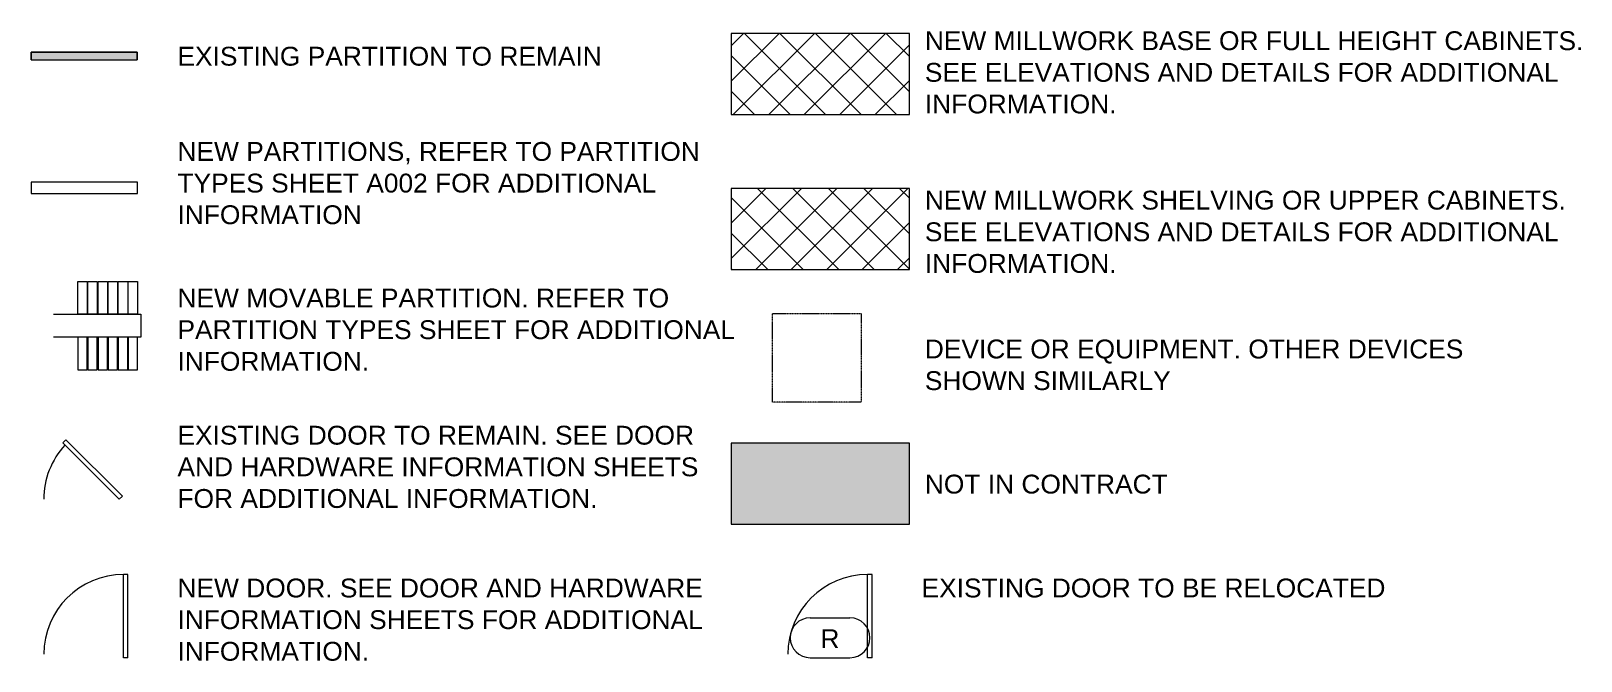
# Model space of a CAD drawing. Header units: inches. Extents: x -203 to 2905, y -968 to 768.
# Drawn here: x 2205 to 2905, y -644 to -360 of the extents above; entities that cross this region are included whole.
import ezdxf

# ---------------------------------------------------------------- set-up
doc = ezdxf.new("R2010")
doc.units = ezdxf.units.IN
doc.header["$MEASUREMENT"] = 0
doc.linetypes.add('Dash_2_', pattern=[0.25, 0.125, -0.125])
for name, color, linetype, lineweight in [('A-DETL', 90, 'Continuous', 9), ('A-DETL-GENF', 92, 'Continuous', 9), ('A-DETL-THIN', 151, 'Continuous', 9), ('A-DOOR-IDEN', 31, 'Continuous', 9), ('A-WALL', 113, 'Continuous', 13), ('G-ANNO-TEXT', 231, 'Continuous', 9), ('Q-SPCQ-HDLN', 91, 'Dash_2_', 9)]:
    doc.layers.add(name, color=color, linetype=linetype, lineweight=lineweight)
doc.styles.add('Swis721 Lt BT_1', font='swissl.ttf', dxfattribs={"height": 8.514638})
pattern_1 = [(45, (1285.537, 0), (-8.01223, 8.01223), []), (135, (1285.537, 0), (-8.01223, -8.01223), [])]

msp = doc.modelspace()

# ---------------------------------------------------------------- texts
at = {"layer": 'A-DOOR-IDEN', "insert": (2566.28, -629.8), "char_height": 8.51, "width": 9.18, "attachment_point": 2, "line_spacing_factor": 1.00667, "style": 'Swis721 Lt BT_1'}
msp.add_mtext('R', dxfattribs=at)
at = {"layer": 'G-ANNO-TEXT', "color": 7, "char_height": 8.5146, "attachment_point": 1, "line_spacing_factor": 1.00667, "style": 'Swis721 Lt BT_1'}
for s, insert, width in [('NEW MILLWORK BASE OR FULL HEIGHT CABINETS.\\PSEE ELEVATIONS AND DETAILS FOR ADDITIONAL\\PINFORMATION.', (2609.12, -359.8), 332.748), ('EXISTING PARTITION TO REMAIN', (2271.63, -366.8), 211.032), ('NEW PARTITIONS, REFER TO PARTITION\\PTYPES SHEET A002 FOR ADDITIONAL\\PINFORMATION', (2271.63, -409.8), 258.984), ('NEW MILLWORK SHELVING OR UPPER CABINETS.\\PSEE ELEVATIONS AND DETAILS FOR ADDITIONAL\\PINFORMATION.', (2609.12, -431.8), 322.596), ('NEW MOVABLE PARTITION. REFER TO\\PPARTITION TYPES SHEET FOR ADDITIONAL\\PINFORMATION.', (2271.63, -476), 277.344), ('DEVICE OR EQUIPMENT. OTHER DEVICES\\PSHOWN SIMILARLY', (2609.12, -499.01), 270.108), ('EXISTING DOOR TO REMAIN. SEE DOOR\\PAND HARDWARE INFORMATION SHEETS\\PFOR ADDITIONAL INFORMATION.', (2271.63, -537.93), 262.44), ('NOT IN CONTRACT', (2609.12, -560.01), 123.12), ('NEW DOOR. SEE DOOR AND HARDWARE\\PINFORMATION SHEETS FOR ADDITIONAL\\PINFORMATION.', (2271.63, -606.93), 266.328), ('EXISTING DOOR TO BE RELOCATED', (2607.63, -606.93), 233.388)]:
    msp.add_mtext(s, dxfattribs=dict(at, insert=insert, width=width))

# ---------------------------------------------------------------- blocks, each defined once
blk = doc.blocks.new('Family - ___-1369240-CONSTRUCTION PLAN SYMBOLS')
at = {"layer": 'A-WALL'}
for p, q in [((968.04, -427.98), (920.04, -427.98)), ((920.04, -427.98), (920.04, -432.98)), ((920.04, -432.98), (968.04, -432.98)), ((968.04, -432.98), (968.04, -427.98))]:
    blk.add_line(p, q, dxfattribs=at)
blk = doc.blocks.new('Family - ___-5542922-CONSTRUCTION PLAN SYMBOLS')
at = {"layer": 'Q-SPCQ-HDLN'}
for p, q in [((1254.81, -527.3), (1254.81, -487.3)), ((1254.81, -487.3), (1294.81, -487.3)), ((1294.81, -487.3), (1294.81, -527.3)), ((1294.81, -527.3), (1254.81, -527.3))]:
    blk.add_line(p, q, dxfattribs=at)
blk = doc.blocks.new('Door Tag - Door Tag-41184-CONSTRUCTION PLAN SYMBOLS')
at = {"layer": 'A-DOOR-IDEN'}
for p, q in [((1271.78, -624.66), (1289.78, -624.66)), ((1271.78, -642.66), (1289.78, -642.66))]:
    blk.add_line(p, q, dxfattribs=at)
for centre, start, end in [((1271.78, -633.66), 90, 270), ((1289.78, -633.66), 270, 90)]:
    blk.add_arc(centre, 9, start, end, dxfattribs=at)

# ---------------------------------------------------------------- hatches: boundary and pattern name
at = {"layer": 'A-DETL-GENF'}
h = msp.add_hatch(dxfattribs=at)
h.set_pattern_fill('FP_2', style=0, pattern_type=2)
h.set_pattern_definition(pattern_1)
h.paths.add_polyline_path([(2602.13, -397.41), (2602.13, -360.73), (2521.66, -360.73), (2521.66, -397.41)], flags=0)
for color, points in [(7, [(2253.5, -372.69), (2253.5, -369.19), (2205.5, -369.19), (2205.5, -372.69), (2205.57, -372.69)]), (9, [(2602.13, -582.4), (2602.13, -545.73), (2521.66, -545.73), (2521.66, -582.4)])]:
    msp.add_hatch(color=color, dxfattribs=at).paths.add_polyline_path(points, flags=0)
h = msp.add_hatch(dxfattribs=at)
h.set_pattern_fill('FP_2', style=0, pattern_type=2)
h.set_pattern_definition(pattern_1)
h.paths.add_polyline_path([(2602.13, -467.41), (2602.13, -430.73), (2521.66, -430.73), (2521.66, -467.41)], flags=0)

# ---------------------------------------------------------------- linework, layer by layer
at = {"layer": 'A-DETL', "lineweight": 13}
for p, q in [((2226.66, -472.73), (2230.91, -472.73)), ((2226.66, -487.61), (2226.66, -472.73)), ((2230.91, -472.73), (2230.91, -487.61)), ((2231.16, -472.73), (2235.41, -472.73)), ((2231.16, -487.61), (2231.16, -472.73)), ((2235.41, -472.73), (2235.41, -487.61)), ((2235.78, -472.73), (2240.05, -472.73)), ((2235.78, -487.61), (2235.78, -472.73)), ((2240.05, -472.73), (2240.05, -487.61)), ((2240.28, -472.73), (2244.53, -472.73)), ((2240.28, -487.61), (2240.28, -472.73)), ((2244.53, -472.73), (2244.53, -487.61)), ((2244.91, -472.73), (2249.16, -472.73)), ((2244.91, -487.61), (2244.91, -472.73)), ((2249.16, -472.73), (2249.16, -487.61)), ((2249.41, -472.73), (2253.66, -472.73)), ((2249.41, -487.61), (2249.41, -472.73)), ((2253.66, -472.73), (2253.66, -487.61)), ((2230.91, -487.61), (2226.66, -487.61)), ((2235.41, -487.61), (2231.16, -487.61)), ((2240.05, -487.61), (2235.78, -487.61)), ((2244.53, -487.61), (2240.28, -487.61)), ((2249.16, -487.61), (2244.91, -487.61)), ((2253.66, -487.61), (2249.41, -487.61)), ((2226.66, -497.86), (2226.66, -512.73)), ((2230.91, -497.86), (2226.66, -497.86)), ((2230.91, -512.73), (2230.91, -497.86)), ((2231.16, -497.86), (2231.16, -512.73)), ((2235.41, -497.86), (2231.16, -497.86)), ((2235.41, -512.73), (2235.41, -497.86)), ((2235.78, -497.86), (2235.78, -512.73)), ((2240.05, -497.86), (2235.78, -497.86)), ((2240.05, -512.73), (2240.05, -497.86)), ((2240.28, -497.86), (2240.28, -512.73)), ((2244.53, -497.86), (2240.28, -497.86)), ((2244.53, -512.73), (2244.53, -497.86)), ((2244.91, -497.86), (2244.91, -512.73)), ((2249.16, -497.86), (2244.91, -497.86)), ((2249.16, -512.73), (2249.16, -497.86)), ((2249.41, -497.86), (2249.41, -512.73)), ((2253.66, -497.86), (2249.41, -497.86)), ((2253.66, -512.73), (2253.66, -497.86)), ((2226.66, -512.73), (2230.91, -512.73)), ((2231.16, -512.73), (2235.41, -512.73)), ((2235.78, -512.73), (2240.05, -512.73)), ((2240.28, -512.73), (2244.53, -512.73)), ((2244.91, -512.73), (2249.16, -512.73)), ((2249.41, -512.73), (2253.66, -512.73))]:
    msp.add_line(p, q, dxfattribs=at)
at = {"layer": 'A-DETL'}
for p, q in [((2215.66, -487.61), (2255.16, -487.61)), ((2255.16, -487.61), (2255.16, -497.86)), ((2255.16, -497.86), (2215.66, -497.86))]:
    msp.add_line(p, q, dxfattribs=at)
at = {"layer": 'A-DETL-THIN'}
for p, q in [((2602.13, -360.73), (2521.66, -360.73)), ((2521.66, -360.73), (2521.66, -397.41)), ((2602.13, -397.41), (2602.13, -360.73)), ((2253.5, -369.19), (2205.5, -369.19)), ((2205.5, -369.19), (2205.5, -372.69)), ((2205.5, -372.69), (2205.5, -369.19)), ((2205.5, -369.19), (2253.5, -369.19)), ((2253.5, -372.69), (2253.5, -369.19)), ((2253.5, -369.19), (2253.5, -372.69)), ((2205.5, -372.69), (2253.5, -372.69)), ((2205.5, -372.69), (2253.5, -372.69)), ((2521.66, -397.41), (2602.13, -397.41)), ((2602.13, -430.73), (2521.66, -430.73)), ((2521.66, -430.73), (2521.66, -467.41)), ((2602.13, -467.41), (2602.13, -430.73)), ((2521.66, -467.41), (2602.13, -467.41)), ((2221.28, -544.24), (2219.86, -545.66)), ((2245.33, -571.12), (2219.86, -545.66)), ((2246.74, -569.71), (2221.28, -544.24)), ((2602.13, -545.73), (2521.66, -545.73)), ((2521.66, -545.73), (2521.66, -582.4)), ((2602.13, -582.4), (2602.13, -545.73)), ((2246.74, -569.71), (2245.33, -571.12)), ((2521.66, -582.4), (2602.13, -582.4)), ((2247.29, -642.76), (2247.29, -605.05)), ((2249.29, -605.05), (2247.29, -605.05)), ((2249.29, -642.76), (2249.29, -605.05)), ((2583.29, -642.76), (2583.29, -605.05)), ((2585.29, -605.05), (2583.29, -605.05)), ((2585.29, -642.76), (2585.29, -605.05)), ((2249.29, -642.76), (2247.29, -642.76)), ((2585.29, -642.76), (2583.29, -642.76))]:
    msp.add_line(p, q, dxfattribs=at)
for centre, start in [((2247.33, -571.12), 137.24721), ((2247.33, -641.12), 90.06342), ((2583.33, -641.12), 90.06342)]:
    msp.add_arc(centre, 36.07, start, 180, dxfattribs=at)

# ---------------------------------------------------------------- block references
at = {"lineweight": 9}
for name in ['Family - ___-1369240-CONSTRUCTION PLAN SYMBOLS', 'Family - ___-5542922-CONSTRUCTION PLAN SYMBOLS']:
    msp.add_blockref(name, (1285.54, 0), dxfattribs=at)
at = {"layer": 'A-DOOR-IDEN'}
msp.add_blockref('Door Tag - Door Tag-41184-CONSTRUCTION PLAN SYMBOLS', (1285.54, 0), dxfattribs=at)

msp.set_redraw_order([(e.dxf.handle, doc.entitydb.next_handle()) for e in msp.query("TEXT MTEXT ATTDEF DIMENSION ARC_DIMENSION")])  # texts and dimensions are drawn at this point

doc.saveas('drawing.dxf')
